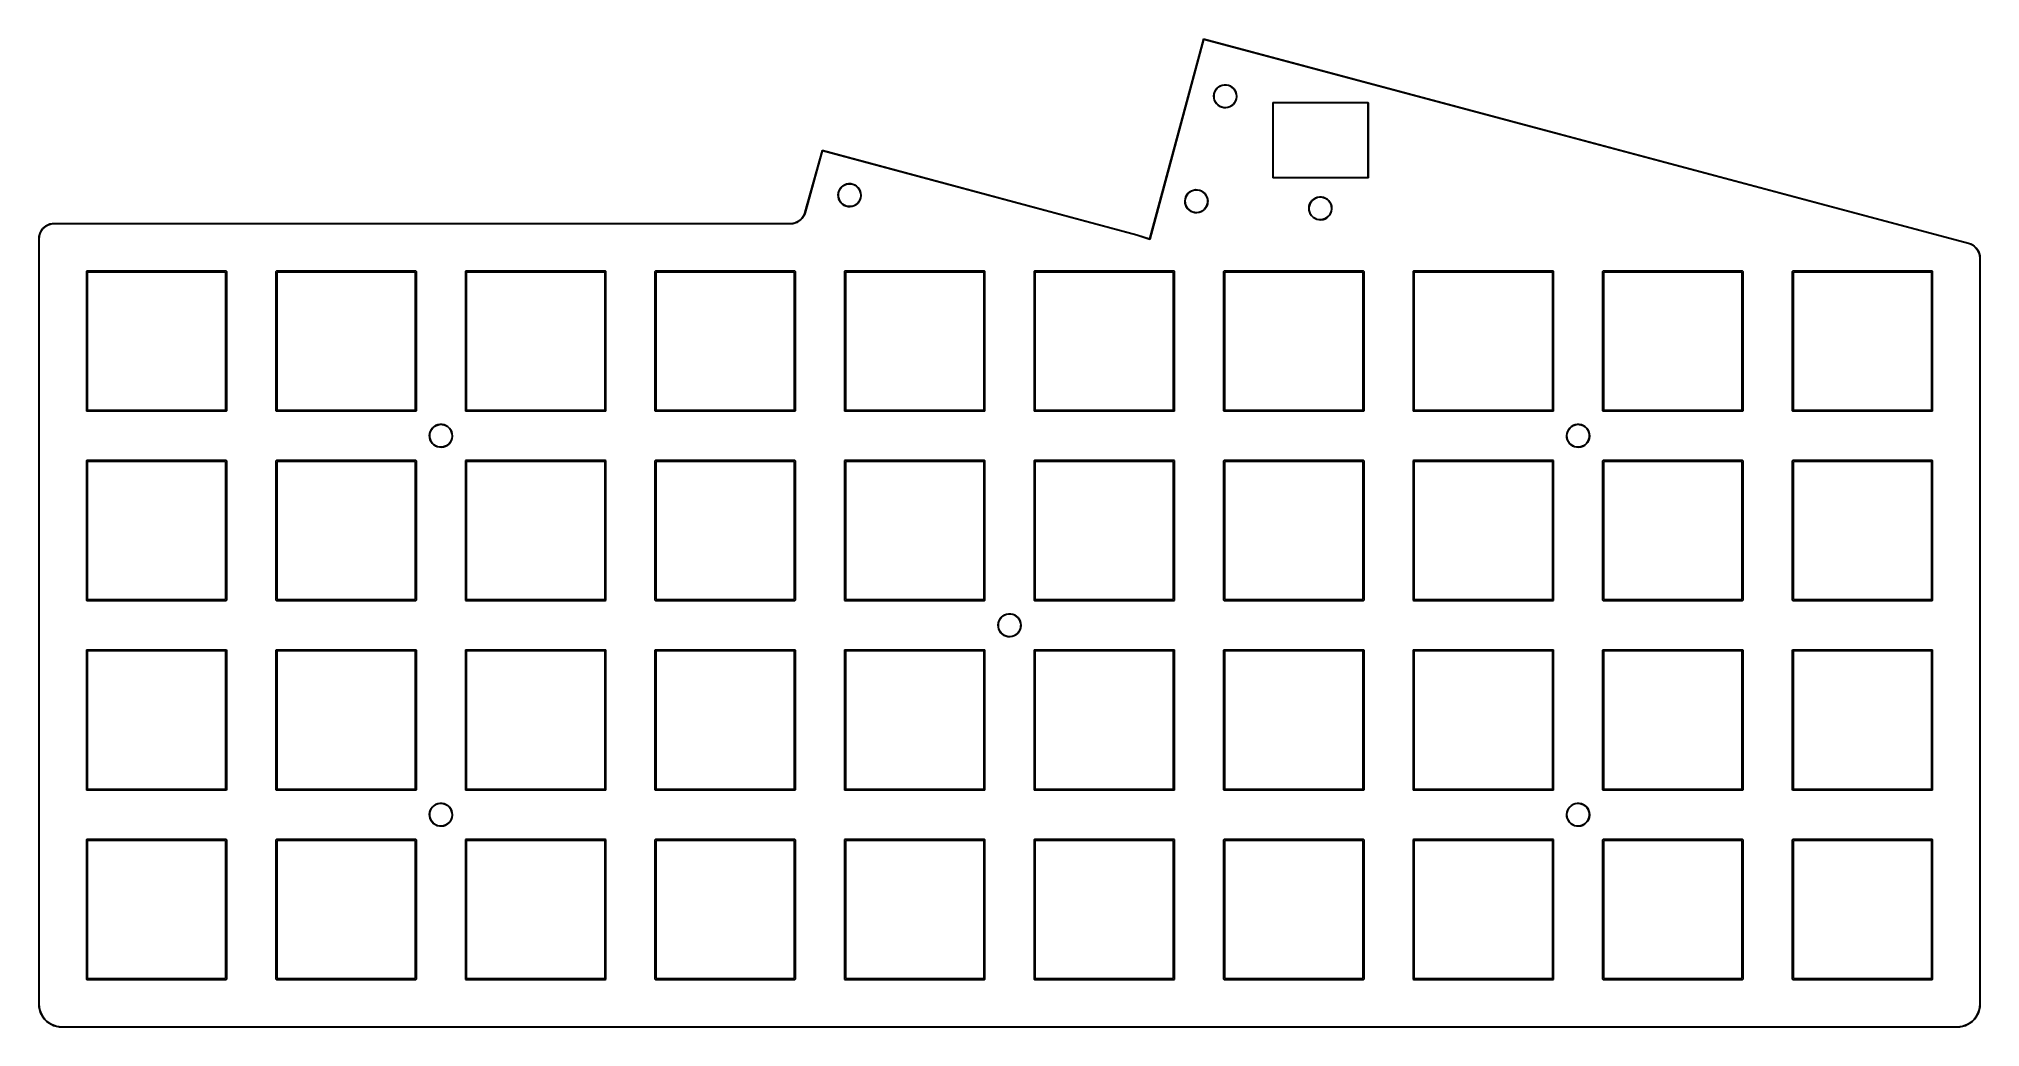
# Model space of a CAD drawing. Extents: x 50 to 245, y -143 to -44.
import ezdxf

# ---------------------------------------------------------------- set-up
doc = ezdxf.new("R2010")
doc.units = 0
doc.layers.add('BLACK', color=7, linetype='CONTINUOUS')

msp = doc.modelspace()

# ---------------------------------------------------------------- linework, layer by layer
at = {"layer": 'BLACK', "linetype": 'CONTINUOUS'}
for p, q in [((161.336, -63.8618), (166.74, -43.7704)), ((166.781, -43.8075), (161.378, -63.9002)), ((166.74, -43.7704), (166.745, -43.7631)), ((166.745, -43.7631), (166.751, -43.7553)), ((166.751, -43.7552), (166.761, -43.754)), ((166.751, -43.7553), (166.751, -43.7552)), ((166.751, -43.7553), (166.751, -43.7553)), ((166.761, -43.754), (166.77, -43.7527)), ((166.77, -43.7527), (166.77, -43.7528)), ((166.77, -43.7528), (166.77, -43.7528)), ((166.77, -43.7528), (243.656, -64.2873)), ((243.643, -64.3356), (166.781, -43.8075)), ((167.956, -48.8939), (168.088, -48.726)), ((168.121, -48.7571), (167.994, -48.9185)), ((168.088, -48.726), (168.249, -48.5851)), ((168.275, -48.6216), (168.121, -48.7571)), ((168.249, -48.5851), (168.433, -48.4758)), ((168.452, -48.5166), (168.275, -48.6216)), ((168.433, -48.4758), (168.633, -48.4018)), ((168.645, -48.4455), (168.452, -48.5166)), ((168.633, -48.4018), (168.844, -48.3656)), ((168.847, -48.4107), (168.645, -48.4455)), ((168.844, -48.3656), (169.057, -48.3684)), ((169.053, -48.4134), (168.847, -48.4107)), ((169.254, -48.4534), (169.053, -48.4134)), ((169.057, -48.3684), (169.267, -48.4101)), ((169.445, -48.5296), (169.254, -48.4534)), ((169.267, -48.4101), (169.466, -48.4893)), ((169.619, -48.6392), (169.445, -48.5296)), ((169.466, -48.4893), (169.646, -48.6034)), ((169.77, -48.7787), (169.619, -48.6392)), ((169.646, -48.6034), (169.803, -48.7485)), ((169.893, -48.9433), (169.77, -48.7787)), ((169.803, -48.7485), (169.931, -48.9197)), ((167.768, -49.4994), (167.793, -49.2872)), ((167.768, -49.5006), (167.768, -49.4994)), ((167.782, -49.7127), (167.768, -49.5006)), ((167.834, -49.9199), (167.782, -49.7127)), ((167.793, -49.2872), (167.856, -49.083)), ((167.837, -49.2966), (167.813, -49.5006)), ((167.813, -49.5006), (167.826, -49.7056)), ((167.826, -49.7056), (167.877, -49.9048)), ((167.924, -50.114), (167.834, -49.9199)), ((167.898, -49.1003), (167.837, -49.2966)), ((167.856, -49.083), (167.956, -48.8939)), ((167.877, -49.9048), (167.963, -50.0914)), ((167.994, -48.9185), (167.898, -49.1003)), ((168.047, -50.2886), (167.924, -50.114)), ((167.963, -50.0914), (168.082, -50.2592)), ((168.2, -50.4377), (168.047, -50.2886)), ((168.082, -50.2592), (168.229, -50.4026)), ((168.378, -50.5565), (168.2, -50.4377)), ((168.229, -50.4026), (168.4, -50.5167)), ((168.574, -50.6408), (168.378, -50.5565)), ((168.4, -50.5167), (168.588, -50.5978)), ((168.783, -50.688), (168.574, -50.6408)), ((168.588, -50.5978), (168.789, -50.6432)), ((168.997, -50.6964), (168.783, -50.688)), ((168.789, -50.6432), (168.994, -50.6513)), ((168.994, -50.6513), (169.198, -50.6218)), ((169.208, -50.6657), (168.997, -50.6964)), ((169.198, -50.6218), (169.392, -50.5557)), ((169.41, -50.597), (169.208, -50.6657)), ((169.392, -50.5557), (169.571, -50.4553)), ((169.597, -50.4926), (169.41, -50.597)), ((169.571, -50.4553), (169.729, -50.3239)), ((169.761, -50.3559), (169.597, -50.4926)), ((169.729, -50.3239), (169.861, -50.166)), ((169.898, -50.1916), (169.761, -50.3559)), ((169.861, -50.166), (169.961, -49.9867)), ((169.984, -49.1276), (169.893, -48.9433)), ((170.002, -50.0051), (169.898, -50.1916)), ((169.931, -48.9197), (170.026, -49.1114)), ((169.961, -49.9867), (170.027, -49.7921)), ((170.039, -49.3254), (169.984, -49.1276)), ((170.071, -49.8027), (170.002, -50.0051)), ((170.026, -49.1114), (170.084, -49.3171)), ((170.027, -49.7921), (170.057, -49.5888)), ((170.058, -49.53), (170.039, -49.3254)), ((170.057, -49.5888), (170.058, -49.53)), ((170.102, -49.5911), (170.071, -49.8027)), ((170.084, -49.3171), (170.103, -49.53)), ((170.103, -49.53), (170.102, -49.5911)), ((173.711, -50.1777), (173.718, -50.16)), ((173.711, -57.7215), (173.711, -50.1777)), ((173.718, -50.16), (173.736, -50.1527)), ((173.736, -50.1527), (183.299, -50.1527)), ((173.761, -50.2027), (173.761, -57.6965)), ((183.274, -50.2027), (173.761, -50.2027)), ((183.274, -57.6965), (183.274, -50.2027)), ((183.299, -50.1527), (183.317, -50.16)), ((183.317, -50.16), (183.324, -50.1777)), ((183.324, -50.1777), (183.324, -57.7215)), ((126.695, -61.1954), (128.411, -54.9717)), ((128.453, -55.0089), (126.743, -61.2087)), ((128.411, -54.9717), (128.417, -54.9642)), ((128.417, -54.9642), (128.423, -54.9566)), ((128.423, -54.9566), (128.432, -54.9554)), ((128.423, -54.9566), (128.423, -54.9566)), ((128.423, -54.9566), (128.423, -54.9566)), ((128.432, -54.9554), (128.442, -54.9542)), ((128.442, -54.9542), (160.065, -63.4505)), ((160.051, -63.4986), (128.453, -55.0089)), ((130.331, -58.6701), (130.492, -58.5292)), ((130.492, -58.5292), (130.675, -58.4199)), ((130.695, -58.4607), (130.518, -58.5657)), ((130.675, -58.4199), (130.876, -58.3459)), ((130.888, -58.3896), (130.695, -58.4607)), ((130.876, -58.3459), (131.087, -58.3097)), ((131.09, -58.3548), (130.888, -58.3896)), ((131.087, -58.3097), (131.3, -58.3125)), ((131.296, -58.3575), (131.09, -58.3548)), ((131.497, -58.3975), (131.296, -58.3575)), ((131.3, -58.3125), (131.51, -58.3542)), ((131.688, -58.4737), (131.497, -58.3975)), ((131.51, -58.3542), (131.709, -58.4334)), ((131.862, -58.5833), (131.688, -58.4737)), ((131.709, -58.4334), (131.889, -58.5475)), ((173.718, -57.7392), (173.711, -57.7215)), ((173.736, -57.7465), (173.718, -57.7392)), ((183.299, -57.7465), (173.736, -57.7465)), ((173.761, -57.6965), (183.274, -57.6965)), ((183.317, -57.7392), (183.299, -57.7465)), ((183.324, -57.7215), (183.317, -57.7392)), ((130.011, -59.4435), (130.036, -59.2313)), ((130.011, -59.4447), (130.011, -59.4435)), ((130.025, -59.6568), (130.011, -59.4447)), ((130.077, -59.864), (130.025, -59.6568)), ((130.036, -59.2313), (130.099, -59.0271)), ((130.08, -59.2407), (130.056, -59.4447)), ((130.056, -59.4447), (130.069, -59.6497)), ((130.069, -59.6497), (130.12, -59.8489)), ((130.167, -60.0581), (130.077, -59.864)), ((130.141, -59.0444), (130.08, -59.2407)), ((130.099, -59.0271), (130.199, -58.838)), ((130.12, -59.8489), (130.206, -60.0355)), ((130.237, -58.8626), (130.141, -59.0444)), ((130.29, -60.2327), (130.167, -60.0581)), ((130.199, -58.838), (130.331, -58.6701)), ((130.206, -60.0355), (130.325, -60.2033)), ((130.364, -58.7012), (130.237, -58.8626)), ((130.443, -60.3818), (130.29, -60.2327)), ((130.325, -60.2033), (130.472, -60.3467)), ((130.518, -58.5657), (130.364, -58.7012)), ((130.621, -60.5006), (130.443, -60.3818)), ((130.472, -60.3467), (130.643, -60.4608)), ((130.643, -60.4608), (130.831, -60.5419)), ((131.635, -60.4998), (131.814, -60.3994)), ((131.84, -60.4367), (131.653, -60.5411)), ((131.814, -60.3994), (131.972, -60.268)), ((132.004, -60.3), (131.84, -60.4367)), ((132.013, -58.7228), (131.862, -58.5833)), ((131.889, -58.5475), (132.046, -58.6926)), ((131.972, -60.268), (132.104, -60.1101)), ((132.141, -60.1357), (132.004, -60.3)), ((132.136, -58.8874), (132.013, -58.7228)), ((132.046, -58.6926), (132.174, -58.8638)), ((132.104, -60.1101), (132.204, -59.9308)), ((132.227, -59.0717), (132.136, -58.8874)), ((132.245, -59.9492), (132.141, -60.1357)), ((132.174, -58.8638), (132.269, -59.0555)), ((132.204, -59.9308), (132.27, -59.7362)), ((132.282, -59.2695), (132.227, -59.0717)), ((132.314, -59.7468), (132.245, -59.9492)), ((132.269, -59.0555), (132.327, -59.2612)), ((132.27, -59.7362), (132.3, -59.5329)), ((132.301, -59.4741), (132.282, -59.2695)), ((132.3, -59.5329), (132.301, -59.4741)), ((132.345, -59.5352), (132.314, -59.7468)), ((132.327, -59.2612), (132.346, -59.4741)), ((132.346, -59.4741), (132.345, -59.5352)), ((164.872, -60.0531), (164.897, -59.8409)), ((164.872, -60.0543), (164.872, -60.0531)), ((164.886, -60.2664), (164.872, -60.0543)), ((164.939, -60.4736), (164.886, -60.2664)), ((164.897, -59.8409), (164.961, -59.6367)), ((164.942, -59.8503), (164.917, -60.0543)), ((164.917, -60.0543), (164.931, -60.2593)), ((164.931, -60.2593), (164.981, -60.4585)), ((165.028, -60.6677), (164.939, -60.4736)), ((165.002, -59.654), (164.942, -59.8503)), ((164.961, -59.6367), (165.06, -59.4476)), ((164.981, -60.4585), (165.067, -60.6451)), ((165.098, -59.4722), (165.002, -59.654)), ((165.06, -59.4476), (165.193, -59.2797)), ((165.225, -59.3108), (165.098, -59.4722)), ((165.193, -59.2797), (165.353, -59.1388)), ((165.38, -59.1753), (165.225, -59.3108)), ((165.353, -59.1388), (165.537, -59.0295)), ((165.556, -59.0703), (165.38, -59.1753)), ((165.537, -59.0295), (165.737, -58.9555)), ((165.749, -58.9992), (165.556, -59.0703)), ((165.737, -58.9555), (165.948, -58.9193)), ((165.952, -58.9644), (165.749, -58.9992)), ((165.948, -58.9193), (166.162, -58.9221)), ((166.157, -58.9671), (165.952, -58.9644)), ((166.359, -59.0071), (166.157, -58.9671)), ((166.162, -58.9221), (166.372, -58.9638)), ((166.55, -59.0833), (166.359, -59.0071)), ((166.372, -58.9638), (166.57, -59.043)), ((166.723, -59.1929), (166.55, -59.0833)), ((166.57, -59.043), (166.751, -59.1571)), ((166.874, -59.3324), (166.723, -59.1929)), ((166.751, -59.1571), (166.908, -59.3022)), ((166.997, -59.497), (166.874, -59.3324)), ((166.908, -59.3022), (167.036, -59.4734)), ((167.088, -59.6813), (166.997, -59.497)), ((167.036, -59.4734), (167.13, -59.6651)), ((167.066, -60.5404), (167.132, -60.3458)), ((167.144, -59.8791), (167.088, -59.6813)), ((167.176, -60.3564), (167.107, -60.5588)), ((167.13, -59.6651), (167.188, -59.8708)), ((167.132, -60.3458), (167.161, -60.1425)), ((167.163, -60.0837), (167.144, -59.8791)), ((167.161, -60.1425), (167.163, -60.0837)), ((167.206, -60.1448), (167.176, -60.3564)), ((167.188, -59.8708), (167.208, -60.0837)), ((167.208, -60.0837), (167.206, -60.1448)), ((177.356, -60.5648), (177.419, -60.3606)), ((177.461, -60.3779), (177.4, -60.5742)), ((177.419, -60.3606), (177.519, -60.1715)), ((177.557, -60.1961), (177.461, -60.3779)), ((177.519, -60.1715), (177.651, -60.0036)), ((177.684, -60.0347), (177.557, -60.1961)), ((177.651, -60.0036), (177.812, -59.8627)), ((177.839, -59.8992), (177.684, -60.0347)), ((177.812, -59.8627), (177.996, -59.7534)), ((178.015, -59.7942), (177.839, -59.8992)), ((177.996, -59.7534), (178.196, -59.6794)), ((178.208, -59.7231), (178.015, -59.7942)), ((178.196, -59.6794), (178.407, -59.6432)), ((178.41, -59.6883), (178.208, -59.7231)), ((178.407, -59.6432), (178.621, -59.646)), ((178.616, -59.691), (178.41, -59.6883)), ((178.817, -59.731), (178.616, -59.691)), ((178.621, -59.646), (178.83, -59.6877)), ((179.008, -59.8072), (178.817, -59.731)), ((178.83, -59.6877), (179.029, -59.7669)), ((179.182, -59.9168), (179.008, -59.8072)), ((179.029, -59.7669), (179.21, -59.881)), ((179.333, -60.0563), (179.182, -59.9168)), ((179.21, -59.881), (179.366, -60.0261)), ((179.456, -60.2209), (179.333, -60.0563)), ((179.366, -60.0261), (179.494, -60.1973)), ((179.547, -60.4052), (179.456, -60.2209)), ((179.494, -60.1973), (179.589, -60.389)), ((179.602, -60.603), (179.547, -60.4052)), ((179.589, -60.389), (179.647, -60.5947)), ((50.601, -62.4466), (50.8081, -62.3693)), ((50.8211, -62.4136), (50.6202, -62.4886)), ((50.8081, -62.3693), (51.0241, -62.3224)), ((51.0306, -62.3681), (50.8211, -62.4136)), ((51.0241, -62.3224), (51.2445, -62.3066)), ((51.2366, -62.3533), (51.0306, -62.3681)), ((51.2445, -62.3566), (51.2366, -62.3533)), ((51.2445, -62.3066), (125.235, -62.3066)), ((125.235, -62.3566), (51.2445, -62.3566)), ((125.235, -62.3066), (125.241, -62.3091)), ((125.241, -62.3541), (125.235, -62.3566)), ((125.241, -62.3091), (125.247, -62.3066)), ((125.247, -62.3566), (125.241, -62.3541)), ((125.247, -62.3066), (125.255, -62.31)), ((125.471, -62.3403), (125.247, -62.3566)), ((125.247, -62.3566), (125.247, -62.3566)), ((125.255, -62.31), (125.465, -62.2948)), ((125.465, -62.2948), (125.678, -62.2475)), ((125.691, -62.2916), (125.471, -62.3403)), ((125.678, -62.2475), (125.882, -62.1698)), ((125.901, -62.2115), (125.691, -62.2916)), ((125.882, -62.1698), (126.073, -62.0634)), ((126.098, -62.1018), (125.901, -62.2115)), ((126.073, -62.0634), (126.246, -61.9304)), ((126.277, -61.9648), (126.098, -62.1018)), ((126.246, -61.9304), (126.398, -61.7737)), ((126.433, -61.8033), (126.277, -61.9648)), ((126.398, -61.7737), (126.526, -61.5967)), ((126.565, -61.6208), (126.433, -61.8033)), ((126.526, -61.5967), (126.627, -61.4029)), ((126.669, -61.4211), (126.565, -61.6208)), ((126.627, -61.4029), (126.696, -61.2044)), ((126.743, -61.2087), (126.669, -61.4211)), ((126.695, -61.1955), (126.695, -61.1954)), ((126.695, -61.1956), (126.695, -61.1955)), ((126.696, -61.2044), (126.695, -61.1956)), ((126.743, -61.2087), (126.743, -61.2087)), ((130.817, -60.5849), (130.621, -60.5006)), ((131.026, -60.6321), (130.817, -60.5849)), ((130.831, -60.5419), (131.032, -60.5873)), ((131.239, -60.6405), (131.026, -60.6321)), ((131.032, -60.5873), (131.237, -60.5954)), ((131.237, -60.5954), (131.44, -60.5659)), ((131.451, -60.6098), (131.239, -60.6405)), ((131.44, -60.5659), (131.635, -60.4998)), ((131.653, -60.5411), (131.451, -60.6098)), ((165.152, -60.8423), (165.028, -60.6677)), ((165.067, -60.6451), (165.186, -60.8129)), ((165.305, -60.9914), (165.152, -60.8423)), ((165.186, -60.8129), (165.333, -60.9563)), ((165.482, -61.1102), (165.305, -60.9914)), ((165.333, -60.9563), (165.504, -61.0704)), ((165.679, -61.1945), (165.482, -61.1102)), ((165.504, -61.0704), (165.693, -61.1515)), ((165.887, -61.2417), (165.679, -61.1945)), ((165.693, -61.1515), (165.893, -61.1969)), ((166.101, -61.2501), (165.887, -61.2417)), ((165.893, -61.1969), (166.099, -61.205)), ((166.099, -61.205), (166.302, -61.1755)), ((166.312, -61.2194), (166.101, -61.2501)), ((166.302, -61.1755), (166.496, -61.1094)), ((166.515, -61.1507), (166.312, -61.2194)), ((166.496, -61.1094), (166.676, -61.009)), ((166.701, -61.0463), (166.515, -61.1507)), ((166.676, -61.009), (166.834, -60.8776)), ((166.866, -60.9096), (166.701, -61.0463)), ((166.834, -60.8776), (166.965, -60.7197)), ((167.002, -60.7453), (166.866, -60.9096)), ((166.965, -60.7197), (167.066, -60.5404)), ((167.107, -60.5588), (167.002, -60.7453)), ((177.331, -60.777), (177.356, -60.5648)), ((177.331, -60.7782), (177.331, -60.777)), ((177.345, -60.9903), (177.331, -60.7782)), ((177.397, -61.1975), (177.345, -60.9903)), ((177.4, -60.5742), (177.376, -60.7782)), ((177.376, -60.7782), (177.39, -60.9832)), ((177.39, -60.9832), (177.44, -61.1824)), ((177.487, -61.3916), (177.397, -61.1975)), ((177.44, -61.1824), (177.526, -61.369)), ((177.61, -61.5662), (177.487, -61.3916)), ((177.526, -61.369), (177.645, -61.5368)), ((177.763, -61.7153), (177.61, -61.5662)), ((177.645, -61.5368), (177.792, -61.6802)), ((177.941, -61.8341), (177.763, -61.7153)), ((177.792, -61.6802), (177.963, -61.7943)), ((178.138, -61.9184), (177.941, -61.8341)), ((177.963, -61.7943), (178.152, -61.8754)), ((178.346, -61.9656), (178.138, -61.9184)), ((178.152, -61.8754), (178.352, -61.9208)), ((178.56, -61.974), (178.346, -61.9656)), ((178.352, -61.9208), (178.557, -61.9289)), ((178.557, -61.9289), (178.761, -61.8994)), ((178.771, -61.9433), (178.56, -61.974)), ((178.761, -61.8994), (178.955, -61.8333)), ((178.974, -61.8746), (178.771, -61.9433)), ((178.955, -61.8333), (179.134, -61.7329)), ((179.16, -61.7702), (178.974, -61.8746)), ((179.134, -61.7329), (179.292, -61.6015)), ((179.324, -61.6335), (179.16, -61.7702)), ((179.292, -61.6015), (179.424, -61.4436)), ((179.461, -61.4692), (179.324, -61.6335)), ((179.424, -61.4436), (179.524, -61.2643)), ((179.566, -61.2827), (179.461, -61.4692)), ((179.524, -61.2643), (179.59, -61.0697)), ((179.634, -61.0803), (179.566, -61.2827)), ((179.59, -61.0697), (179.62, -60.8664)), ((179.621, -60.8076), (179.602, -60.603)), ((179.62, -60.8664), (179.621, -60.8076)), ((179.665, -60.8687), (179.634, -61.0803)), ((179.647, -60.5947), (179.666, -60.8076)), ((179.666, -60.8076), (179.665, -60.8687)), ((49.6955, -63.8556), (49.7113, -63.6352)), ((49.6955, -140.818), (49.6955, -63.8556)), ((49.7113, -63.6352), (49.7582, -63.4192)), ((49.757, -63.6417), (49.7422, -63.8477)), ((49.7422, -63.8477), (49.7455, -63.8556)), ((49.7455, -63.8556), (49.7455, -140.818)), ((49.8025, -63.4322), (49.757, -63.6417)), ((49.7582, -63.4192), (49.8355, -63.2121)), ((49.8775, -63.2313), (49.8025, -63.4322)), ((49.8355, -63.2121), (49.9414, -63.0181)), ((49.9802, -63.0431), (49.8775, -63.2313)), ((49.9414, -63.0181), (50.0738, -62.8412)), ((50.1087, -62.8715), (49.9802, -63.0431)), ((50.0738, -62.8412), (50.2301, -62.6849)), ((50.2604, -62.7198), (50.1087, -62.8715)), ((50.2301, -62.6849), (50.407, -62.5525)), ((50.432, -62.5913), (50.2604, -62.7198)), ((50.407, -62.5525), (50.601, -62.4466)), ((50.6202, -62.4886), (50.432, -62.5913)), ((161.346, -63.9175), (160.051, -63.4986)), ((160.065, -63.4505), (160.065, -63.4509)), ((160.065, -63.4509), (160.066, -63.4508)), ((160.066, -63.4508), (161.336, -63.8618)), ((161.347, -63.9178), (161.346, -63.9174)), ((161.346, -63.9174), (161.346, -63.9175)), ((161.356, -63.9167), (161.347, -63.9178)), ((161.365, -63.916), (161.356, -63.9167)), ((161.366, -63.9154), (161.365, -63.9154)), ((161.365, -63.9154), (161.365, -63.916)), ((161.371, -63.9082), (161.366, -63.9154)), ((161.377, -63.9014), (161.371, -63.9082)), ((161.378, -63.9002), (161.377, -63.9007)), ((161.377, -63.9007), (161.377, -63.9014)), ((243.644, -64.3356), (243.643, -64.3356)), ((243.652, -64.3344), (243.644, -64.3356)), ((243.644, -64.3356), (243.644, -64.3356)), ((243.854, -64.4027), (243.652, -64.3344)), ((243.656, -64.2873), (243.872, -64.3604)), ((243.656, -64.2873), (243.656, -64.2873)), ((243.872, -64.3604), (244.075, -64.4644)), ((244.051, -64.5036), (243.854, -64.4027)), ((244.231, -64.6324), (244.051, -64.5036)), ((244.075, -64.4644), (244.26, -64.597)), ((244.39, -64.7861), (244.231, -64.6324)), ((244.26, -64.597), (244.424, -64.7554)), ((244.525, -64.9615), (244.39, -64.7861)), ((244.424, -64.7554), (244.563, -64.9362)), ((244.632, -65.1547), (244.525, -64.9615)), ((244.563, -64.9362), (244.674, -65.1354)), ((244.71, -65.3617), (244.632, -65.1547)), ((244.674, -65.1354), (244.754, -65.3487)), ((244.757, -65.5778), (244.71, -65.3617)), ((244.754, -65.3487), (244.802, -65.5714)), ((244.771, -65.7903), (244.757, -65.5778)), ((244.767, -65.7985), (244.771, -65.7903)), ((244.768, -65.7986), (244.767, -65.7985)), ((244.767, -65.7987), (244.768, -65.7986)), ((244.767, -140.818), (244.767, -65.7987)), ((244.802, -65.5714), (244.817, -65.7986)), ((244.817, -65.7986), (244.817, -65.7987)), ((244.817, -65.7987), (244.817, -140.818)), ((54.4715, -67.1426), (54.4891, -67.1002)), ((54.4715, -81.1426), (54.4715, -67.1426)), ((54.4891, -67.1002), (54.5315, -67.0826)), ((54.5315, -67.0826), (68.5315, -67.0826)), ((54.5915, -67.2026), (54.5915, -81.0826)), ((68.4715, -67.2026), (54.5915, -67.2026)), ((68.4715, -81.0826), (68.4715, -67.2026)), ((68.5315, -67.0826), (68.5739, -67.1002)), ((68.5739, -67.1002), (68.5915, -67.1426)), ((68.5915, -67.1426), (68.5915, -81.1426)), ((73.5215, -67.1426), (73.5391, -67.1002)), ((73.5215, -81.1426), (73.5215, -67.1426)), ((73.5391, -67.1002), (73.5815, -67.0826)), ((73.5815, -67.0826), (87.5815, -67.0826)), ((73.6415, -67.2026), (73.6415, -81.0826)), ((87.5215, -67.2026), (73.6415, -67.2026)), ((87.5215, -81.0826), (87.5215, -67.2026)), ((87.5815, -67.0826), (87.6239, -67.1002)), ((87.6239, -67.1002), (87.6415, -67.1426)), ((87.6415, -67.1426), (87.6415, -81.1426)), ((92.5715, -67.1426), (92.5891, -67.1002)), ((92.5715, -81.1426), (92.5715, -67.1426)), ((92.5891, -67.1002), (92.6315, -67.0826)), ((92.6315, -67.0826), (106.631, -67.0826)), ((92.6915, -67.2026), (92.6915, -81.0826)), ((106.572, -67.2026), (92.6915, -67.2026)), ((106.572, -81.0826), (106.572, -67.2026)), ((106.631, -67.0826), (106.674, -67.1002)), ((106.674, -67.1002), (106.691, -67.1426)), ((106.691, -67.1426), (106.691, -81.1426)), ((111.621, -67.1426), (111.639, -67.1002)), ((111.621, -81.1426), (111.621, -67.1426)), ((111.639, -67.1002), (111.681, -67.0826)), ((111.681, -67.0826), (125.681, -67.0826)), ((111.742, -67.2026), (111.742, -81.0826)), ((125.621, -67.2026), (111.742, -67.2026)), ((125.621, -81.0826), (125.621, -67.2026)), ((125.681, -67.0826), (125.724, -67.1002)), ((125.724, -67.1002), (125.741, -67.1426)), ((125.741, -67.1426), (125.741, -81.1426)), ((130.671, -67.1426), (130.689, -67.1002)), ((130.671, -81.1426), (130.671, -67.1426)), ((130.689, -67.1002), (130.731, -67.0826)), ((130.731, -67.0826), (144.731, -67.0826)), ((130.791, -67.2026), (130.791, -81.0826)), ((144.671, -67.2026), (130.791, -67.2026)), ((144.671, -81.0826), (144.671, -67.2026)), ((144.731, -67.0826), (144.774, -67.1002)), ((144.774, -67.1002), (144.791, -67.1426)), ((144.791, -67.1426), (144.791, -81.1426)), ((149.721, -67.1426), (149.739, -67.1002)), ((149.721, -81.1426), (149.721, -67.1426)), ((149.739, -67.1002), (149.781, -67.0826)), ((149.781, -67.0826), (163.781, -67.0826)), ((149.841, -67.2026), (149.841, -81.0826)), ((163.721, -67.2026), (149.841, -67.2026)), ((163.721, -81.0826), (163.721, -67.2026)), ((163.781, -67.0826), (163.824, -67.1002)), ((163.824, -67.1002), (163.841, -67.1426)), ((163.841, -67.1426), (163.841, -81.1426)), ((168.772, -67.1426), (168.789, -67.1002)), ((168.772, -81.1426), (168.772, -67.1426)), ((168.789, -67.1002), (168.832, -67.0826)), ((168.832, -67.0826), (182.832, -67.0826)), ((168.891, -67.2026), (168.891, -81.0826)), ((182.772, -67.2026), (168.891, -67.2026)), ((182.772, -81.0826), (182.772, -67.2026)), ((182.832, -67.0826), (182.874, -67.1002)), ((182.874, -67.1002), (182.891, -67.1426)), ((182.891, -67.1426), (182.891, -81.1426)), ((187.821, -67.1426), (187.839, -67.1002)), ((187.821, -81.1426), (187.821, -67.1426)), ((187.839, -67.1002), (187.881, -67.0826)), ((187.881, -67.0826), (201.881, -67.0826)), ((187.941, -67.2026), (187.941, -81.0826)), ((201.821, -67.2026), (187.941, -67.2026)), ((201.821, -81.0826), (201.821, -67.2026)), ((201.881, -67.0826), (201.924, -67.1002)), ((201.924, -67.1002), (201.941, -67.1426)), ((201.941, -67.1426), (201.941, -81.1426)), ((206.871, -67.1426), (206.889, -67.1002)), ((206.871, -81.1426), (206.871, -67.1426)), ((206.889, -67.1002), (206.931, -67.0826)), ((206.931, -67.0826), (220.931, -67.0826)), ((206.992, -67.2026), (206.992, -81.0826)), ((220.871, -67.2026), (206.992, -67.2026)), ((220.871, -81.0826), (220.871, -67.2026)), ((220.931, -67.0826), (220.974, -67.1002)), ((220.974, -67.1002), (220.992, -67.1426)), ((220.992, -67.1426), (220.992, -81.1426)), ((225.921, -67.1426), (225.939, -67.1002)), ((225.921, -81.1426), (225.921, -67.1426)), ((225.939, -67.1002), (225.981, -67.0826)), ((225.981, -67.0826), (239.981, -67.0826)), ((226.041, -67.2026), (226.041, -81.0826)), ((239.921, -67.2026), (226.041, -67.2026)), ((239.921, -81.0826), (239.921, -67.2026)), ((239.981, -67.0826), (240.024, -67.1002)), ((240.024, -67.1002), (240.041, -67.1426)), ((240.041, -67.1426), (240.041, -81.1426)), ((54.4891, -81.185), (54.4715, -81.1426)), ((54.5315, -81.2026), (54.4891, -81.185)), ((68.5315, -81.2026), (54.5315, -81.2026)), ((54.5915, -81.0826), (68.4715, -81.0826)), ((68.5739, -81.185), (68.5315, -81.2026)), ((68.5915, -81.1426), (68.5739, -81.185)), ((73.5391, -81.185), (73.5215, -81.1426)), ((73.5815, -81.2026), (73.5391, -81.185)), ((87.5815, -81.2026), (73.5815, -81.2026)), ((73.6415, -81.0826), (87.5215, -81.0826)), ((87.6239, -81.185), (87.5815, -81.2026)), ((87.6415, -81.1426), (87.6239, -81.185)), ((92.5891, -81.185), (92.5715, -81.1426)), ((92.6315, -81.2026), (92.5891, -81.185)), ((106.631, -81.2026), (92.6315, -81.2026)), ((92.6915, -81.0826), (106.572, -81.0826)), ((106.674, -81.185), (106.631, -81.2026)), ((106.691, -81.1426), (106.674, -81.185)), ((111.639, -81.185), (111.621, -81.1426)), ((111.681, -81.2026), (111.639, -81.185)), ((125.681, -81.2026), (111.681, -81.2026)), ((111.742, -81.0826), (125.621, -81.0826)), ((125.724, -81.185), (125.681, -81.2026)), ((125.741, -81.1426), (125.724, -81.185)), ((130.689, -81.185), (130.671, -81.1426)), ((130.731, -81.2026), (130.689, -81.185)), ((144.731, -81.2026), (130.731, -81.2026)), ((130.791, -81.0826), (144.671, -81.0826)), ((144.774, -81.185), (144.731, -81.2026)), ((144.791, -81.1426), (144.774, -81.185)), ((149.739, -81.185), (149.721, -81.1426)), ((149.781, -81.2026), (149.739, -81.185)), ((163.781, -81.2026), (149.781, -81.2026)), ((149.841, -81.0826), (163.721, -81.0826)), ((163.824, -81.185), (163.781, -81.2026)), ((163.841, -81.1426), (163.824, -81.185)), ((168.789, -81.185), (168.772, -81.1426)), ((168.832, -81.2026), (168.789, -81.185)), ((182.832, -81.2026), (168.832, -81.2026)), ((168.891, -81.0826), (182.772, -81.0826)), ((182.874, -81.185), (182.832, -81.2026)), ((182.891, -81.1426), (182.874, -81.185)), ((187.839, -81.185), (187.821, -81.1426)), ((187.881, -81.2026), (187.839, -81.185)), ((201.881, -81.2026), (187.881, -81.2026)), ((187.941, -81.0826), (201.821, -81.0826)), ((201.924, -81.185), (201.881, -81.2026)), ((201.941, -81.1426), (201.924, -81.185)), ((206.889, -81.185), (206.871, -81.1426)), ((206.931, -81.2026), (206.889, -81.185)), ((220.931, -81.2026), (206.931, -81.2026)), ((206.992, -81.0826), (220.871, -81.0826)), ((220.974, -81.185), (220.931, -81.2026)), ((220.992, -81.1426), (220.974, -81.185)), ((225.939, -81.185), (225.921, -81.1426)), ((225.981, -81.2026), (225.939, -81.185)), ((239.981, -81.2026), (225.981, -81.2026)), ((226.041, -81.0826), (239.921, -81.0826)), ((240.024, -81.185), (239.981, -81.2026)), ((240.041, -81.1426), (240.024, -81.185)), ((88.9389, -83.637), (88.964, -83.4248)), ((88.939, -83.6382), (88.9389, -83.637)), ((88.9529, -83.8503), (88.939, -83.6382)), ((89.0055, -84.0575), (88.9529, -83.8503)), ((88.964, -83.4248), (89.0274, -83.2206)), ((89.0082, -83.4342), (88.9841, -83.6382)), ((88.9841, -83.6382), (88.9975, -83.8432)), ((88.9975, -83.8432), (89.0481, -84.0424)), ((89.0692, -83.2379), (89.0082, -83.4342)), ((89.0274, -83.2206), (89.1269, -83.0315)), ((89.1648, -83.0561), (89.0692, -83.2379)), ((89.1269, -83.0315), (89.2593, -82.8636)), ((89.2921, -82.8947), (89.1648, -83.0561)), ((89.2593, -82.8636), (89.42, -82.7227)), ((89.4465, -82.7592), (89.2921, -82.8947)), ((89.42, -82.7227), (89.6037, -82.6134)), ((89.6231, -82.6542), (89.4465, -82.7592)), ((89.6037, -82.6134), (89.8042, -82.5394)), ((89.8159, -82.5831), (89.6231, -82.6542)), ((89.8042, -82.5394), (90.0149, -82.5032)), ((90.0184, -82.5483), (89.8159, -82.5831)), ((90.0149, -82.5032), (90.2286, -82.506)), ((90.2239, -82.551), (90.0184, -82.5483)), ((90.4254, -82.591), (90.2239, -82.551)), ((90.2286, -82.506), (90.4382, -82.5477)), ((90.6162, -82.6672), (90.4254, -82.591)), ((90.4382, -82.5477), (90.6368, -82.6269)), ((90.79, -82.7768), (90.6162, -82.6672)), ((90.6368, -82.6269), (90.8175, -82.741)), ((90.9409, -82.9163), (90.79, -82.7768)), ((90.8175, -82.741), (90.9745, -82.8861)), ((91.0638, -83.0809), (90.9409, -82.9163)), ((90.9745, -82.8861), (91.1024, -83.0573)), ((91.1547, -83.2652), (91.0638, -83.0809)), ((91.1024, -83.0573), (91.1969, -83.249)), ((91.2105, -83.463), (91.1547, -83.2652)), ((91.1969, -83.249), (91.2549, -83.4547)), ((91.1983, -83.9297), (91.2278, -83.7264)), ((91.2293, -83.6676), (91.2105, -83.463)), ((91.2278, -83.7264), (91.2293, -83.6676)), ((91.2729, -83.7287), (91.2422, -83.9403)), ((91.2549, -83.4547), (91.2745, -83.6676)), ((91.2745, -83.6676), (91.2729, -83.7287)), ((203.239, -83.637), (203.264, -83.4248)), ((203.239, -83.6382), (203.239, -83.637)), ((203.253, -83.8503), (203.239, -83.6382)), ((203.305, -84.0575), (203.253, -83.8503)), ((203.264, -83.4248), (203.327, -83.2206)), ((203.308, -83.4342), (203.284, -83.6382)), ((203.284, -83.6382), (203.298, -83.8432)), ((203.298, -83.8432), (203.348, -84.0424)), ((203.369, -83.2379), (203.308, -83.4342)), ((203.327, -83.2206), (203.427, -83.0315)), ((203.465, -83.0561), (203.369, -83.2379)), ((203.427, -83.0315), (203.559, -82.8636)), ((203.592, -82.8947), (203.465, -83.0561)), ((203.559, -82.8636), (203.72, -82.7227)), ((203.747, -82.7592), (203.592, -82.8947)), ((203.72, -82.7227), (203.904, -82.6134)), ((203.923, -82.6542), (203.747, -82.7592)), ((203.904, -82.6134), (204.104, -82.5394)), ((204.116, -82.5831), (203.923, -82.6542)), ((204.104, -82.5394), (204.315, -82.5032)), ((204.318, -82.5483), (204.116, -82.5831)), ((204.315, -82.5032), (204.529, -82.506)), ((204.524, -82.551), (204.318, -82.5483)), ((204.725, -82.591), (204.524, -82.551)), ((204.529, -82.506), (204.738, -82.5477)), ((204.916, -82.6672), (204.725, -82.591)), ((204.738, -82.5477), (204.937, -82.6269)), ((205.09, -82.7768), (204.916, -82.6672)), ((204.937, -82.6269), (205.118, -82.741)), ((205.241, -82.9163), (205.09, -82.7768)), ((205.118, -82.741), (205.274, -82.8861)), ((205.364, -83.0809), (205.241, -82.9163)), ((205.274, -82.8861), (205.402, -83.0573)), ((205.455, -83.2652), (205.364, -83.0809)), ((205.402, -83.0573), (205.497, -83.249)), ((205.51, -83.463), (205.455, -83.2652)), ((205.497, -83.249), (205.555, -83.4547)), ((205.498, -83.9297), (205.528, -83.7264)), ((205.529, -83.6676), (205.51, -83.463)), ((205.528, -83.7264), (205.529, -83.6676)), ((205.573, -83.7287), (205.542, -83.9403)), ((205.555, -83.4547), (205.575, -83.6676)), ((205.575, -83.6676), (205.573, -83.7287)), ((89.095, -84.2516), (89.0055, -84.0575)), ((89.0481, -84.0424), (89.1341, -84.229)), ((89.2183, -84.4262), (89.095, -84.2516)), ((89.1341, -84.229), (89.2527, -84.3968)), ((89.3715, -84.5753), (89.2183, -84.4262)), ((89.2527, -84.3968), (89.3999, -84.5402)), ((89.5492, -84.6941), (89.3715, -84.5753)), ((89.3999, -84.5402), (89.5708, -84.6543)), ((89.7456, -84.7784), (89.5492, -84.6941)), ((89.5708, -84.6543), (89.7595, -84.7354)), ((89.954, -84.8256), (89.7456, -84.7784)), ((89.7595, -84.7354), (89.9599, -84.7808)), ((90.1676, -84.834), (89.954, -84.8256)), ((89.9599, -84.7808), (90.1653, -84.7889)), ((90.1653, -84.7889), (90.3686, -84.7594)), ((90.3792, -84.8033), (90.1676, -84.834)), ((90.3686, -84.7594), (90.5632, -84.6933)), ((90.5816, -84.7346), (90.3792, -84.8033)), ((90.5632, -84.6933), (90.7425, -84.5929)), ((90.7681, -84.6302), (90.5816, -84.7346)), ((90.7425, -84.5929), (90.9004, -84.4615)), ((90.9324, -84.4935), (90.7681, -84.6302)), ((90.9004, -84.4615), (91.0318, -84.3036)), ((91.0691, -84.3292), (90.9324, -84.4935)), ((91.0318, -84.3036), (91.1322, -84.1243)), ((91.1735, -84.1427), (91.0691, -84.3292)), ((91.1322, -84.1243), (91.1983, -83.9297)), ((91.2422, -83.9403), (91.1735, -84.1427)), ((203.395, -84.2516), (203.305, -84.0575)), ((203.348, -84.0424), (203.434, -84.229)), ((203.518, -84.4262), (203.395, -84.2516)), ((203.434, -84.229), (203.553, -84.3968)), ((203.671, -84.5753), (203.518, -84.4262)), ((203.553, -84.3968), (203.7, -84.5402)), ((203.849, -84.6941), (203.671, -84.5753)), ((203.7, -84.5402), (203.871, -84.6543)), ((204.046, -84.7784), (203.849, -84.6941)), ((203.871, -84.6543), (204.06, -84.7354)), ((204.254, -84.8256), (204.046, -84.7784)), ((204.06, -84.7354), (204.26, -84.7808)), ((204.468, -84.834), (204.254, -84.8256)), ((204.26, -84.7808), (204.465, -84.7889)), ((204.465, -84.7889), (204.669, -84.7594)), ((204.679, -84.8033), (204.468, -84.834)), ((204.669, -84.7594), (204.863, -84.6933)), ((204.882, -84.7346), (204.679, -84.8033)), ((204.863, -84.6933), (205.042, -84.5929)), ((205.068, -84.6302), (204.882, -84.7346)), ((205.042, -84.5929), (205.2, -84.4615)), ((205.232, -84.4935), (205.068, -84.6302)), ((205.2, -84.4615), (205.332, -84.3036)), ((205.369, -84.3292), (205.232, -84.4935)), ((205.332, -84.3036), (205.432, -84.1243)), ((205.474, -84.1427), (205.369, -84.3292)), ((205.432, -84.1243), (205.498, -83.9297)), ((205.542, -83.9403), (205.474, -84.1427)), ((54.4715, -86.1926), (54.4891, -86.1502)), ((54.4715, -100.193), (54.4715, -86.1926)), ((54.4891, -86.1502), (54.5315, -86.1326)), ((54.5315, -86.1326), (68.5315, -86.1326)), ((54.5915, -86.2526), (54.5915, -100.133)), ((68.4715, -86.2526), (54.5915, -86.2526)), ((68.4715, -100.133), (68.4715, -86.2526)), ((68.5315, -86.1326), (68.5739, -86.1502)), ((68.5739, -86.1502), (68.5915, -86.1926)), ((68.5915, -86.1926), (68.5915, -100.193)), ((73.5215, -86.1926), (73.5391, -86.1502)), ((73.5215, -100.193), (73.5215, -86.1926)), ((73.5391, -86.1502), (73.5815, -86.1326)), ((73.5815, -86.1326), (87.5815, -86.1326)), ((73.6415, -86.2526), (73.6415, -100.133)), ((87.5215, -86.2526), (73.6415, -86.2526)), ((87.5215, -100.133), (87.5215, -86.2526)), ((87.5815, -86.1326), (87.6239, -86.1502)), ((87.6239, -86.1502), (87.6415, -86.1926)), ((87.6415, -86.1926), (87.6415, -100.193)), ((92.5715, -86.1926), (92.5891, -86.1502)), ((92.5715, -100.193), (92.5715, -86.1926)), ((92.5891, -86.1502), (92.6315, -86.1326)), ((92.6315, -86.1326), (106.632, -86.1326)), ((92.6915, -86.2526), (92.6915, -100.133)), ((106.572, -86.2526), (92.6915, -86.2526)), ((106.572, -100.133), (106.572, -86.2526)), ((106.632, -86.1326), (106.674, -86.1502)), ((106.674, -86.1502), (106.692, -86.1926)), ((106.692, -86.1926), (106.692, -100.193)), ((111.621, -86.1926), (111.639, -86.1502)), ((111.621, -100.193), (111.621, -86.1926)), ((111.639, -86.1502), (111.681, -86.1326)), ((111.681, -86.1326), (125.681, -86.1326)), ((111.742, -86.2526), (111.742, -100.133)), ((125.621, -86.2526), (111.742, -86.2526)), ((125.621, -100.133), (125.621, -86.2526)), ((125.681, -86.1326), (125.724, -86.1502)), ((125.724, -86.1502), (125.741, -86.1926)), ((125.741, -86.1926), (125.741, -100.193)), ((130.671, -86.1926), (130.689, -86.1502)), ((130.671, -100.193), (130.671, -86.1926)), ((130.689, -86.1502), (130.731, -86.1326)), ((130.731, -86.1326), (144.731, -86.1326)), ((130.791, -86.2526), (130.791, -100.133)), ((144.671, -86.2526), (130.791, -86.2526)), ((144.671, -100.133), (144.671, -86.2526)), ((144.731, -86.1326), (144.774, -86.1502)), ((144.774, -86.1502), (144.791, -86.1926)), ((144.791, -86.1926), (144.791, -100.193)), ((149.721, -86.1926), (149.739, -86.1502)), ((149.721, -100.193), (149.721, -86.1926)), ((149.739, -86.1502), (149.781, -86.1326)), ((149.781, -86.1326), (163.781, -86.1326)), ((149.841, -86.2526), (149.841, -100.133)), ((163.721, -86.2526), (149.841, -86.2526)), ((163.721, -100.133), (163.721, -86.2526)), ((163.781, -86.1326), (163.824, -86.1502)), ((163.824, -86.1502), (163.841, -86.1926)), ((163.841, -86.1926), (163.841, -100.193)), ((168.772, -86.1926), (168.789, -86.1502)), ((168.772, -100.193), (168.772, -86.1926)), ((168.789, -86.1502), (168.832, -86.1326)), ((168.832, -86.1326), (182.832, -86.1326)), ((168.891, -86.2526), (168.891, -100.133)), ((182.772, -86.2526), (168.891, -86.2526)), ((182.772, -100.133), (182.772, -86.2526)), ((182.832, -86.1326), (182.874, -86.1502)), ((182.874, -86.1502), (182.891, -86.1926)), ((182.891, -86.1926), (182.891, -100.193)), ((187.821, -86.1926), (187.839, -86.1502)), ((187.821, -100.193), (187.821, -86.1926)), ((187.839, -86.1502), (187.881, -86.1326)), ((187.881, -86.1326), (201.881, -86.1326)), ((187.941, -86.2526), (187.941, -100.133)), ((201.821, -86.2526), (187.941, -86.2526)), ((201.821, -100.133), (201.821, -86.2526)), ((201.881, -86.1326), (201.924, -86.1502)), ((201.924, -86.1502), (201.941, -86.1926)), ((201.941, -86.1926), (201.941, -100.193)), ((206.872, -86.1926), (206.889, -86.1502)), ((206.872, -100.193), (206.872, -86.1926)), ((206.889, -86.1502), (206.932, -86.1326)), ((206.932, -86.1326), (220.932, -86.1326)), ((206.992, -86.2526), (206.992, -100.133)), ((220.872, -86.2526), (206.992, -86.2526)), ((220.872, -100.133), (220.872, -86.2526)), ((220.932, -86.1326), (220.974, -86.1502)), ((220.974, -86.1502), (220.992, -86.1926)), ((220.992, -86.1926), (220.992, -100.193)), ((225.921, -86.1926), (225.939, -86.1502)), ((225.921, -100.193), (225.921, -86.1926)), ((225.939, -86.1502), (225.981, -86.1326)), ((225.981, -86.1326), (239.981, -86.1326)), ((226.041, -86.2526), (226.041, -100.133)), ((239.921, -86.2526), (226.041, -86.2526)), ((239.921, -100.133), (239.921, -86.2526)), ((239.981, -86.1326), (240.024, -86.1502)), ((240.024, -86.1502), (240.041, -86.1926)), ((240.041, -86.1926), (240.041, -100.193)), ((54.4891, -100.235), (54.4715, -100.193)), ((54.5315, -100.253), (54.4891, -100.235)), ((68.5315, -100.253), (54.5315, -100.253)), ((54.5915, -100.133), (68.4715, -100.133)), ((68.5739, -100.235), (68.5315, -100.253)), ((68.5915, -100.193), (68.5739, -100.235)), ((73.5391, -100.235), (73.5215, -100.193)), ((73.5815, -100.253), (73.5391, -100.235)), ((87.5815, -100.253), (73.5815, -100.253)), ((73.6415, -100.133), (87.5215, -100.133)), ((87.6239, -100.235), (87.5815, -100.253)), ((87.6415, -100.193), (87.6239, -100.235)), ((92.5891, -100.235), (92.5715, -100.193)), ((92.6315, -100.253), (92.5891, -100.235)), ((106.632, -100.253), (92.6315, -100.253)), ((92.6915, -100.133), (106.572, -100.133)), ((106.674, -100.235), (106.632, -100.253)), ((106.692, -100.193), (106.674, -100.235)), ((111.639, -100.235), (111.621, -100.193)), ((111.681, -100.253), (111.639, -100.235)), ((125.681, -100.253), (111.681, -100.253)), ((111.742, -100.133), (125.621, -100.133)), ((125.724, -100.235), (125.681, -100.253)), ((125.741, -100.193), (125.724, -100.235)), ((130.689, -100.235), (130.671, -100.193)), ((130.731, -100.253), (130.689, -100.235)), ((144.731, -100.253), (130.731, -100.253)), ((130.791, -100.133), (144.671, -100.133)), ((144.774, -100.235), (144.731, -100.253)), ((144.791, -100.193), (144.774, -100.235)), ((149.739, -100.235), (149.721, -100.193)), ((149.781, -100.253), (149.739, -100.235)), ((163.781, -100.253), (149.781, -100.253)), ((149.841, -100.133), (163.721, -100.133)), ((163.824, -100.235), (163.781, -100.253)), ((163.841, -100.193), (163.824, -100.235)), ((168.789, -100.235), (168.772, -100.193)), ((168.832, -100.253), (168.789, -100.235)), ((182.832, -100.253), (168.832, -100.253)), ((168.891, -100.133), (182.772, -100.133)), ((182.874, -100.235), (182.832, -100.253)), ((182.891, -100.193), (182.874, -100.235)), ((187.839, -100.235), (187.821, -100.193)), ((187.881, -100.253), (187.839, -100.235)), ((201.881, -100.253), (187.881, -100.253)), ((187.941, -100.133), (201.821, -100.133)), ((201.924, -100.235), (201.881, -100.253)), ((201.941, -100.193), (201.924, -100.235)), ((206.889, -100.235), (206.872, -100.193)), ((206.932, -100.253), (206.889, -100.235)), ((220.932, -100.253), (206.932, -100.253)), ((206.992, -100.133), (220.872, -100.133)), ((220.974, -100.235), (220.932, -100.253)), ((220.992, -100.193), (220.974, -100.235)), ((225.939, -100.235), (225.921, -100.193)), ((225.981, -100.253), (225.939, -100.235)), ((239.981, -100.253), (225.981, -100.253)), ((226.041, -100.133), (239.921, -100.133)), ((240.024, -100.235), (239.981, -100.253)), ((240.041, -100.193), (240.024, -100.235)), ((146.089, -102.687), (146.114, -102.475)), ((146.089, -102.688), (146.089, -102.687)), ((146.103, -102.9), (146.089, -102.688)), ((146.155, -103.107), (146.103, -102.9)), ((146.114, -102.475), (146.177, -102.271)), ((146.158, -102.484), (146.134, -102.688)), ((146.134, -102.688), (146.148, -102.893)), ((146.148, -102.893), (146.198, -103.092)), ((146.245, -103.302), (146.155, -103.107)), ((146.219, -102.288), (146.158, -102.484)), ((146.177, -102.271), (146.277, -102.081)), ((146.198, -103.092), (146.284, -103.279)), ((146.315, -102.106), (146.219, -102.288)), ((146.368, -103.476), (146.245, -103.302)), ((146.277, -102.081), (146.409, -101.914)), ((146.284, -103.279), (146.403, -103.447)), ((146.442, -101.945), (146.315, -102.106)), ((146.409, -101.914), (146.57, -101.773)), ((146.597, -101.809), (146.442, -101.945)), ((146.57, -101.773), (146.754, -101.663)), ((146.773, -101.704), (146.597, -101.809)), ((146.754, -101.663), (146.954, -101.589)), ((146.966, -101.633), (146.773, -101.704)), ((146.954, -101.589), (147.165, -101.553)), ((147.168, -101.598), (146.966, -101.633)), ((147.165, -101.553), (147.379, -101.556)), ((147.374, -101.601), (147.168, -101.598)), ((147.575, -101.641), (147.374, -101.601)), ((147.379, -101.556), (147.588, -101.598)), ((147.766, -101.717), (147.575, -101.641)), ((147.588, -101.598), (147.787, -101.677)), ((147.94, -101.827), (147.766, -101.717)), ((147.787, -101.677), (147.968, -101.791)), ((148.091, -101.966), (147.94, -101.827)), ((147.968, -101.791), (148.124, -101.936)), ((148.05, -103.512), (148.182, -103.354)), ((148.219, -103.379), (148.082, -103.544)), ((148.214, -102.131), (148.091, -101.966)), ((148.124, -101.936), (148.252, -102.107)), ((148.182, -103.354), (148.282, -103.174)), ((148.305, -102.315), (148.214, -102.131)), ((148.324, -103.193), (148.219, -103.379)), ((148.252, -102.107), (148.347, -102.299)), ((148.282, -103.174), (148.348, -102.98)), ((148.36, -102.513), (148.305, -102.315)), ((148.392, -102.99), (148.324, -103.193)), ((148.347, -102.299), (148.405, -102.505)), ((148.348, -102.98), (148.378, -102.776)), ((148.379, -102.718), (148.36, -102.513)), ((148.378, -102.776), (148.379, -102.718)), ((148.423, -102.779), (148.392, -102.99)), ((148.405, -102.505), (148.424, -102.718)), ((148.424, -102.718), (148.423, -102.779)), ((54.4715, -105.243), (54.4891, -105.2)), ((54.4715, -119.243), (54.4715, -105.243)), ((54.4891, -105.2), (54.5315, -105.183)), ((54.5315, -105.183), (68.5315, -105.183)), ((54.5915, -105.303), (54.5915, -119.183)), ((68.4715, -105.303), (54.5915, -105.303)), ((68.4715, -119.183), (68.4715, -105.303)), ((68.5315, -105.183), (68.5739, -105.2)), ((68.5739, -105.2), (68.5915, -105.243)), ((68.5915, -105.243), (68.5915, -119.243)), ((73.5215, -105.243), (73.5391, -105.2)), ((73.5215, -119.243), (73.5215, -105.243)), ((73.5391, -105.2), (73.5815, -105.183)), ((73.5815, -105.183), (87.5815, -105.183)), ((73.6415, -105.303), (73.6415, -119.183)), ((87.5215, -105.303), (73.6415, -105.303)), ((87.5215, -119.183), (87.5215, -105.303)), ((87.5815, -105.183), (87.6239, -105.2)), ((87.6239, -105.2), (87.6415, -105.243)), ((87.6415, -105.243), (87.6415, -119.243)), ((92.5715, -105.243), (92.5891, -105.2)), ((92.5715, -119.243), (92.5715, -105.243)), ((92.5891, -105.2), (92.6315, -105.183)), ((92.6315, -105.183), (106.631, -105.183)), ((92.6915, -105.303), (92.6915, -119.183)), ((106.572, -105.303), (92.6915, -105.303)), ((106.572, -119.183), (106.572, -105.303)), ((106.631, -105.183), (106.674, -105.2)), ((106.674, -105.2), (106.691, -105.243)), ((106.691, -105.243), (106.691, -119.243)), ((111.621, -105.243), (111.639, -105.2)), ((111.621, -119.243), (111.621, -105.243)), ((111.639, -105.2), (111.681, -105.183)), ((111.681, -105.183), (125.681, -105.183)), ((111.742, -105.303), (111.742, -119.183)), ((125.621, -105.303), (111.742, -105.303)), ((125.621, -119.183), (125.621, -105.303)), ((125.681, -105.183), (125.724, -105.2)), ((125.724, -105.2), (125.741, -105.243)), ((125.741, -105.243), (125.741, -119.243)), ((130.671, -105.243), (130.689, -105.2)), ((130.671, -119.243), (130.671, -105.243)), ((130.689, -105.2), (130.731, -105.183)), ((130.731, -105.183), (144.731, -105.183)), ((130.791, -105.303), (130.791, -119.183)), ((144.671, -105.303), (130.791, -105.303)), ((144.671, -119.183), (144.671, -105.303)), ((144.731, -105.183), (144.774, -105.2)), ((144.774, -105.2), (144.791, -105.243)), ((144.791, -105.243), (144.791, -119.243)), ((146.521, -103.625), (146.368, -103.476)), ((146.403, -103.447), (146.55, -103.59)), ((146.699, -103.744), (146.521, -103.625)), ((146.55, -103.59), (146.721, -103.704)), ((146.896, -103.828), (146.699, -103.744)), ((146.721, -103.704), (146.91, -103.785)), ((147.104, -103.876), (146.896, -103.828)), ((146.91, -103.785), (147.11, -103.831)), ((147.318, -103.884), (147.104, -103.876)), ((147.11, -103.831), (147.315, -103.839)), ((147.315, -103.839), (147.519, -103.809)), ((147.529, -103.853), (147.318, -103.884)), ((147.519, -103.809), (147.713, -103.743)), ((147.732, -103.785), (147.529, -103.853)), ((147.713, -103.743), (147.892, -103.643)), ((147.918, -103.68), (147.732, -103.785)), ((147.892, -103.643), (148.05, -103.512)), ((148.082, -103.544), (147.918, -103.68)), ((149.721, -105.243), (149.739, -105.2)), ((149.721, -119.243), (149.721, -105.243)), ((149.739, -105.2), (149.781, -105.183)), ((149.781, -105.183), (163.781, -105.183)), ((149.841, -105.303), (149.841, -119.183)), ((163.721, -105.303), (149.841, -105.303)), ((163.721, -119.183), (163.721, -105.303)), ((163.781, -105.183), (163.824, -105.2)), ((163.824, -105.2), (163.841, -105.243)), ((163.841, -105.243), (163.841, -119.243)), ((168.772, -105.243), (168.789, -105.2)), ((168.772, -119.243), (168.772, -105.243)), ((168.789, -105.2), (168.832, -105.183)), ((168.832, -105.183), (182.832, -105.183)), ((168.891, -105.303), (168.891, -119.183)), ((182.772, -105.303), (168.891, -105.303)), ((182.772, -119.183), (182.772, -105.303)), ((182.832, -105.183), (182.874, -105.2)), ((182.874, -105.2), (182.891, -105.243)), ((182.891, -105.243), (182.891, -119.243)), ((187.821, -105.243), (187.839, -105.2)), ((187.821, -119.243), (187.821, -105.243)), ((187.839, -105.2), (187.881, -105.183)), ((187.881, -105.183), (201.881, -105.183)), ((187.941, -105.303), (187.941, -119.183)), ((201.821, -105.303), (187.941, -105.303)), ((201.821, -119.183), (201.821, -105.303)), ((201.881, -105.183), (201.924, -105.2)), ((201.924, -105.2), (201.941, -105.243)), ((201.941, -105.243), (201.941, -119.243)), ((206.871, -105.243), (206.889, -105.2)), ((206.871, -119.243), (206.871, -105.243)), ((206.889, -105.2), (206.931, -105.183)), ((206.931, -105.183), (220.931, -105.183)), ((206.992, -105.303), (206.992, -119.183)), ((220.871, -105.303), (206.992, -105.303)), ((220.871, -119.183), (220.871, -105.303)), ((220.931, -105.183), (220.974, -105.2)), ((220.974, -105.2), (220.992, -105.243)), ((220.992, -105.243), (220.992, -119.243)), ((225.921, -105.243), (225.939, -105.2)), ((225.921, -119.243), (225.921, -105.243)), ((225.939, -105.2), (225.981, -105.183)), ((225.981, -105.183), (239.981, -105.183)), ((226.041, -105.303), (226.041, -119.183)), ((239.921, -105.303), (226.041, -105.303)), ((239.921, -119.183), (239.921, -105.303)), ((239.981, -105.183), (240.024, -105.2)), ((240.024, -105.2), (240.041, -105.243)), ((240.041, -105.243), (240.041, -119.243)), ((54.4891, -119.285), (54.4715, -119.243)), ((54.5315, -119.303), (54.4891, -119.285)), ((68.5315, -119.303), (54.5315, -119.303)), ((54.5915, -119.183), (68.4715, -119.183)), ((68.5739, -119.285), (68.5315, -119.303)), ((68.5915, -119.243), (68.5739, -119.285)), ((73.5391, -119.285), (73.5215, -119.243)), ((73.5815, -119.303), (73.5391, -119.285)), ((87.5815, -119.303), (73.5815, -119.303)), ((73.6415, -119.183), (87.5215, -119.183)), ((87.6239, -119.285), (87.5815, -119.303)), ((87.6415, -119.243), (87.6239, -119.285)), ((89.1269, -121.131), (89.2593, -120.964)), ((89.2593, -120.964), (89.42, -120.823)), ((89.4465, -120.859), (89.2921, -120.995)), ((89.42, -120.823), (89.6037, -120.713)), ((89.6231, -120.754), (89.4465, -120.859)), ((89.6037, -120.713), (89.8042, -120.639)), ((89.8159, -120.683), (89.6231, -120.754)), ((89.8042, -120.639), (90.0149, -120.603)), ((90.0184, -120.648), (89.8159, -120.683)), ((90.0149, -120.603), (90.2286, -120.606)), ((90.2239, -120.651), (90.0184, -120.648)), ((90.4254, -120.691), (90.2239, -120.651)), ((90.2286, -120.606), (90.4382, -120.648)), ((90.6162, -120.767), (90.4254, -120.691)), ((90.4382, -120.648), (90.6368, -120.727)), ((90.79, -120.877), (90.6162, -120.767)), ((90.6368, -120.727), (90.8175, -120.841)), ((90.9409, -121.016), (90.79, -120.877)), ((90.8175, -120.841), (90.9745, -120.986)), ((92.5891, -119.285), (92.5715, -119.243)), ((92.6315, -119.303), (92.5891, -119.285)), ((106.631, -119.303), (92.6315, -119.303)), ((92.6915, -119.183), (106.572, -119.183)), ((106.674, -119.285), (106.631, -119.303)), ((106.691, -119.243), (106.674, -119.285)), ((111.639, -119.285), (111.621, -119.243)), ((111.681, -119.303), (111.639, -119.285)), ((125.681, -119.303), (111.681, -119.303)), ((111.742, -119.183), (125.621, -119.183)), ((125.724, -119.285), (125.681, -119.303)), ((125.741, -119.243), (125.724, -119.285)), ((130.689, -119.285), (130.671, -119.243)), ((130.731, -119.303), (130.689, -119.285)), ((144.731, -119.303), (130.731, -119.303)), ((130.791, -119.183), (144.671, -119.183)), ((144.774, -119.285), (144.731, -119.303)), ((144.791, -119.243), (144.774, -119.285)), ((149.739, -119.285), (149.721, -119.243)), ((149.781, -119.303), (149.739, -119.285)), ((163.781, -119.303), (149.781, -119.303)), ((149.841, -119.183), (163.721, -119.183)), ((163.824, -119.285), (163.781, -119.303)), ((163.841, -119.243), (163.824, -119.285)), ((168.789, -119.285), (168.772, -119.243)), ((168.832, -119.303), (168.789, -119.285)), ((182.832, -119.303), (168.832, -119.303)), ((168.891, -119.183), (182.772, -119.183)), ((182.874, -119.285), (182.832, -119.303)), ((182.891, -119.243), (182.874, -119.285)), ((187.839, -119.285), (187.821, -119.243)), ((187.881, -119.303), (187.839, -119.285)), ((201.881, -119.303), (187.881, -119.303)), ((187.941, -119.183), (201.821, -119.183)), ((201.924, -119.285), (201.881, -119.303)), ((201.941, -119.243), (201.924, -119.285)), ((203.427, -121.131), (203.559, -120.964)), ((203.559, -120.964), (203.72, -120.823)), ((203.747, -120.859), (203.592, -120.995)), ((203.72, -120.823), (203.904, -120.713)), ((203.923, -120.754), (203.747, -120.859)), ((203.904, -120.713), (204.104, -120.639)), ((204.116, -120.683), (203.923, -120.754)), ((204.104, -120.639), (204.315, -120.603)), ((204.318, -120.648), (204.116, -120.683)), ((204.315, -120.603), (204.529, -120.606)), ((204.524, -120.651), (204.318, -120.648)), ((204.725, -120.691), (204.524, -120.651)), ((204.529, -120.606), (204.738, -120.648)), ((204.916, -120.767), (204.725, -120.691)), ((204.738, -120.648), (204.937, -120.727)), ((205.09, -120.877), (204.916, -120.767)), ((204.937, -120.727), (205.118, -120.841)), ((205.241, -121.016), (205.09, -120.877)), ((205.118, -120.841), (205.274, -120.986)), ((206.889, -119.285), (206.871, -119.243)), ((206.931, -119.303), (206.889, -119.285)), ((220.931, -119.303), (206.931, -119.303)), ((206.992, -119.183), (220.871, -119.183)), ((220.974, -119.285), (220.931, -119.303)), ((220.992, -119.243), (220.974, -119.285)), ((225.939, -119.285), (225.921, -119.243)), ((225.981, -119.303), (225.939, -119.285)), ((239.981, -119.303), (225.981, -119.303)), ((226.041, -119.183), (239.921, -119.183)), ((240.024, -119.285), (239.981, -119.303)), ((240.041, -119.243), (240.024, -119.285)), ((88.9389, -121.737), (88.964, -121.525)), ((88.939, -121.738), (88.9389, -121.737)), ((88.9529, -121.95), (88.939, -121.738)), ((89.0055, -122.157), (88.9529, -121.95)), ((88.964, -121.525), (89.0274, -121.321)), ((89.0082, -121.534), (88.9841, -121.738)), ((88.9841, -121.738), (88.9975, -121.943)), ((88.9975, -121.943), (89.0481, -122.142)), ((89.095, -122.352), (89.0055, -122.157)), ((89.0692, -121.338), (89.0082, -121.534)), ((89.0274, -121.321), (89.1269, -121.131)), ((89.0481, -122.142), (89.1341, -122.329)), ((89.1648, -121.156), (89.0692, -121.338)), ((89.2183, -122.526), (89.095, -122.352)), ((89.1341, -122.329), (89.2527, -122.497)), ((89.2921, -120.995), (89.1648, -121.156)), ((89.3715, -122.675), (89.2183, -122.526)), ((89.2527, -122.497), (89.3999, -122.64)), ((89.5492, -122.794), (89.3715, -122.675)), ((89.3999, -122.64), (89.5708, -122.754)), ((89.7456, -122.878), (89.5492, -122.794)), ((89.5708, -122.754), (89.7595, -122.835)), ((89.954, -122.926), (89.7456, -122.878)), ((89.7595, -122.835), (89.9599, -122.881)), ((90.1676, -122.934), (89.954, -122.926)), ((89.9599, -122.881), (90.1653, -122.889)), ((90.1653, -122.889), (90.3686, -122.859)), ((90.3792, -122.903), (90.1676, -122.934)), ((90.3686, -122.859), (90.5632, -122.793)), ((90.5816, -122.835), (90.3792, -122.903)), ((90.5632, -122.793), (90.7425, -122.693)), ((90.7681, -122.73), (90.5816, -122.835)), ((90.7425, -122.693), (90.9004, -122.562)), ((90.9324, -122.594), (90.7681, -122.73)), ((90.9004, -122.562), (91.0318, -122.404)), ((91.0691, -122.429), (90.9324, -122.594)), ((91.0638, -121.181), (90.9409, -121.016)), ((90.9745, -120.986), (91.1024, -121.157)), ((91.0318, -122.404), (91.1322, -122.224)), ((91.1547, -121.365), (91.0638, -121.181)), ((91.1735, -122.243), (91.0691, -122.429)), ((91.1024, -121.157), (91.1969, -121.349)), ((91.1322, -122.224), (91.1983, -122.03)), ((91.2105, -121.563), (91.1547, -121.365)), ((91.2422, -122.04), (91.1735, -122.243)), ((91.1969, -121.349), (91.2549, -121.555)), ((91.1983, -122.03), (91.2278, -121.826)), ((91.2293, -121.768), (91.2105, -121.563)), ((91.2278, -121.826), (91.2293, -121.768)), ((91.2729, -121.829), (91.2422, -122.04)), ((91.2549, -121.555), (91.2745, -121.768)), ((91.2745, -121.768), (91.2729, -121.829)), ((203.239, -121.737), (203.264, -121.525)), ((203.239, -121.738), (203.239, -121.737)), ((203.253, -121.95), (203.239, -121.738)), ((203.305, -122.157), (203.253, -121.95)), ((203.264, -121.525), (203.327, -121.321)), ((203.308, -121.534), (203.284, -121.738)), ((203.284, -121.738), (203.298, -121.943)), ((203.298, -121.943), (203.348, -122.142)), ((203.395, -122.352), (203.305, -122.157)), ((203.369, -121.338), (203.308, -121.534)), ((203.327, -121.321), (203.427, -121.131)), ((203.348, -122.142), (203.434, -122.329)), ((203.465, -121.156), (203.369, -121.338)), ((203.518, -122.526), (203.395, -122.352)), ((203.434, -122.329), (203.553, -122.497)), ((203.592, -120.995), (203.465, -121.156)), ((203.671, -122.675), (203.518, -122.526)), ((203.553, -122.497), (203.7, -122.64)), ((203.849, -122.794), (203.671, -122.675)), ((203.7, -122.64), (203.871, -122.754)), ((204.046, -122.878), (203.849, -122.794)), ((203.871, -122.754), (204.06, -122.835)), ((204.254, -122.926), (204.046, -122.878)), ((204.06, -122.835), (204.26, -122.881)), ((204.468, -122.934), (204.254, -122.926)), ((204.26, -122.881), (204.465, -122.889)), ((204.465, -122.889), (204.669, -122.859)), ((204.679, -122.903), (204.468, -122.934)), ((204.669, -122.859), (204.863, -122.793)), ((204.882, -122.835), (204.679, -122.903)), ((204.863, -122.793), (205.042, -122.693)), ((205.068, -122.73), (204.882, -122.835)), ((205.042, -122.693), (205.2, -122.562)), ((205.232, -122.594), (205.068, -122.73)), ((205.2, -122.562), (205.332, -122.404)), ((205.369, -122.429), (205.232, -122.594)), ((205.364, -121.181), (205.241, -121.016)), ((205.274, -120.986), (205.402, -121.157)), ((205.332, -122.404), (205.432, -122.224)), ((205.455, -121.365), (205.364, -121.181)), ((205.474, -122.243), (205.369, -122.429)), ((205.402, -121.157), (205.497, -121.349)), ((205.432, -122.224), (205.498, -122.03)), ((205.51, -121.563), (205.455, -121.365)), ((205.542, -122.04), (205.474, -122.243)), ((205.497, -121.349), (205.555, -121.555)), ((205.498, -122.03), (205.528, -121.826)), ((205.529, -121.768), (205.51, -121.563)), ((205.528, -121.826), (205.529, -121.768)), ((205.573, -121.829), (205.542, -122.04)), ((205.555, -121.555), (205.575, -121.768)), ((205.575, -121.768), (205.573, -121.829)), ((54.4715, -124.293), (54.4891, -124.25)), ((54.4715, -138.293), (54.4715, -124.293)), ((54.4891, -124.25), (54.5315, -124.233)), ((54.5315, -124.233), (68.5315, -124.233)), ((54.5915, -124.353), (54.5915, -138.233)), ((68.4715, -124.353), (54.5915, -124.353)), ((68.4715, -138.233), (68.4715, -124.353)), ((68.5315, -124.233), (68.5739, -124.25)), ((68.5739, -124.25), (68.5915, -124.293)), ((68.5915, -124.293), (68.5915, -138.293)), ((73.5215, -124.293), (73.5391, -124.25)), ((73.5215, -138.293), (73.5215, -124.293)), ((73.5391, -124.25), (73.5815, -124.233)), ((73.5815, -124.233), (87.5815, -124.233)), ((73.6415, -124.353), (73.6415, -138.233)), ((87.5215, -124.353), (73.6415, -124.353)), ((87.5215, -138.233), (87.5215, -124.353)), ((87.5815, -124.233), (87.6239, -124.25)), ((87.6239, -124.25), (87.6415, -124.293)), ((87.6415, -124.293), (87.6415, -138.293)), ((92.5715, -124.293), (92.5891, -124.25)), ((92.5715, -138.293), (92.5715, -124.293)), ((92.5891, -124.25), (92.6315, -124.233)), ((92.6315, -124.233), (106.631, -124.233)), ((92.6915, -124.353), (92.6915, -138.233)), ((106.572, -124.353), (92.6915, -124.353)), ((106.572, -138.233), (106.572, -124.353)), ((106.631, -124.233), (106.674, -124.25)), ((106.674, -124.25), (106.691, -124.293)), ((106.691, -124.293), (106.691, -138.293)), ((111.621, -124.293), (111.639, -124.25)), ((111.621, -138.293), (111.621, -124.293)), ((111.639, -124.25), (111.681, -124.233)), ((111.681, -124.233), (125.681, -124.233)), ((111.742, -124.353), (111.742, -138.233)), ((125.621, -124.353), (111.742, -124.353)), ((125.621, -138.233), (125.621, -124.353)), ((125.681, -124.233), (125.724, -124.25)), ((125.724, -124.25), (125.741, -124.293)), ((125.741, -124.293), (125.741, -138.293)), ((130.671, -124.293), (130.689, -124.25)), ((130.671, -138.293), (130.671, -124.293)), ((130.689, -124.25), (130.731, -124.233)), ((130.731, -124.233), (144.731, -124.233)), ((130.791, -124.353), (130.791, -138.233)), ((144.671, -124.353), (130.791, -124.353)), ((144.671, -138.233), (144.671, -124.353)), ((144.731, -124.233), (144.774, -124.25)), ((144.774, -124.25), (144.791, -124.293)), ((144.791, -124.293), (144.791, -138.293)), ((149.721, -124.293), (149.739, -124.25)), ((149.721, -138.293), (149.721, -124.293)), ((149.739, -124.25), (149.781, -124.233)), ((149.781, -124.233), (163.781, -124.233)), ((149.841, -124.353), (149.841, -138.233)), ((163.721, -124.353), (149.841, -124.353)), ((163.721, -138.233), (163.721, -124.353)), ((163.781, -124.233), (163.824, -124.25)), ((163.824, -124.25), (163.841, -124.293)), ((163.841, -124.293), (163.841, -138.293)), ((168.772, -124.293), (168.789, -124.25)), ((168.772, -138.293), (168.772, -124.293)), ((168.789, -124.25), (168.832, -124.233)), ((168.832, -124.233), (182.832, -124.233)), ((168.891, -124.353), (168.891, -138.233)), ((182.772, -124.353), (168.891, -124.353)), ((182.772, -138.233), (182.772, -124.353)), ((182.832, -124.233), (182.874, -124.25)), ((182.874, -124.25), (182.891, -124.293)), ((182.891, -124.293), (182.891, -138.293)), ((187.821, -124.293), (187.839, -124.25)), ((187.821, -138.293), (187.821, -124.293)), ((187.839, -124.25), (187.881, -124.233)), ((187.881, -124.233), (201.881, -124.233)), ((187.941, -124.353), (187.941, -138.233)), ((201.821, -124.353), (187.941, -124.353)), ((201.821, -138.233), (201.821, -124.353)), ((201.881, -124.233), (201.924, -124.25)), ((201.924, -124.25), (201.941, -124.293)), ((201.941, -124.293), (201.941, -138.293)), ((206.871, -124.293), (206.889, -124.25)), ((206.871, -138.293), (206.871, -124.293)), ((206.889, -124.25), (206.931, -124.233)), ((206.931, -124.233), (220.931, -124.233)), ((206.992, -124.353), (206.992, -138.233)), ((220.871, -124.353), (206.992, -124.353)), ((220.871, -138.233), (220.871, -124.353)), ((220.931, -124.233), (220.974, -124.25)), ((220.974, -124.25), (220.992, -124.293)), ((220.992, -124.293), (220.992, -138.293)), ((225.921, -124.293), (225.939, -124.25)), ((225.921, -138.293), (225.921, -124.293)), ((225.939, -124.25), (225.981, -124.233)), ((225.981, -124.233), (239.981, -124.233)), ((226.041, -124.353), (226.041, -138.233)), ((239.921, -124.353), (226.041, -124.353)), ((239.921, -138.233), (239.921, -124.353)), ((239.981, -124.233), (240.024, -124.25)), ((240.024, -124.25), (240.041, -124.293)), ((240.041, -124.293), (240.041, -138.293)), ((54.4891, -138.335), (54.4715, -138.293)), ((54.5315, -138.353), (54.4891, -138.335)), ((68.5315, -138.353), (54.5315, -138.353)), ((54.5915, -138.233), (68.4715, -138.233)), ((68.5739, -138.335), (68.5315, -138.353)), ((68.5915, -138.293), (68.5739, -138.335)), ((73.5391, -138.335), (73.5215, -138.293)), ((73.5815, -138.353), (73.5391, -138.335)), ((87.5815, -138.353), (73.5815, -138.353)), ((73.6415, -138.233), (87.5215, -138.233)), ((87.6239, -138.335), (87.5815, -138.353)), ((87.6415, -138.293), (87.6239, -138.335)), ((92.5891, -138.335), (92.5715, -138.293)), ((92.6315, -138.353), (92.5891, -138.335)), ((106.631, -138.353), (92.6315, -138.353)), ((92.6915, -138.233), (106.572, -138.233)), ((106.674, -138.335), (106.631, -138.353)), ((106.691, -138.293), (106.674, -138.335)), ((111.639, -138.335), (111.621, -138.293)), ((111.681, -138.353), (111.639, -138.335)), ((125.681, -138.353), (111.681, -138.353)), ((111.742, -138.233), (125.621, -138.233)), ((125.724, -138.335), (125.681, -138.353)), ((125.741, -138.293), (125.724, -138.335)), ((130.689, -138.335), (130.671, -138.293)), ((130.731, -138.353), (130.689, -138.335)), ((144.731, -138.353), (130.731, -138.353)), ((130.791, -138.233), (144.671, -138.233)), ((144.774, -138.335), (144.731, -138.353)), ((144.791, -138.293), (144.774, -138.335)), ((149.739, -138.335), (149.721, -138.293)), ((149.781, -138.353), (149.739, -138.335)), ((163.781, -138.353), (149.781, -138.353)), ((149.841, -138.233), (163.721, -138.233)), ((163.824, -138.335), (163.781, -138.353)), ((163.841, -138.293), (163.824, -138.335)), ((168.789, -138.335), (168.772, -138.293)), ((168.832, -138.353), (168.789, -138.335)), ((182.832, -138.353), (168.832, -138.353)), ((168.891, -138.233), (182.772, -138.233)), ((182.874, -138.335), (182.832, -138.353)), ((182.891, -138.293), (182.874, -138.335)), ((187.839, -138.335), (187.821, -138.293)), ((187.881, -138.353), (187.839, -138.335)), ((201.881, -138.353), (187.881, -138.353)), ((187.941, -138.233), (201.821, -138.233)), ((201.924, -138.335), (201.881, -138.353)), ((201.941, -138.293), (201.924, -138.335)), ((206.889, -138.335), (206.871, -138.293)), ((206.931, -138.353), (206.889, -138.335)), ((220.931, -138.353), (206.931, -138.353)), ((206.992, -138.233), (220.871, -138.233)), ((220.974, -138.335), (220.931, -138.353)), ((220.992, -138.293), (220.974, -138.335)), ((225.939, -138.335), (225.921, -138.293)), ((225.981, -138.353), (225.939, -138.335)), ((239.981, -138.353), (225.981, -138.353)), ((226.041, -138.233), (239.921, -138.233)), ((240.024, -138.335), (239.981, -138.353)), ((240.041, -138.293), (240.024, -138.335)), ((49.7124, -141.096), (49.6955, -140.818)), ((49.7627, -141.371), (49.7124, -141.096)), ((49.7455, -140.818), (49.7419, -140.826)), ((49.7419, -140.826), (49.7579, -141.091)), ((49.7579, -141.091), (49.8072, -141.36)), ((49.8457, -141.637), (49.7627, -141.371)), ((49.8072, -141.36), (49.8886, -141.621)), ((49.9602, -141.892), (49.8457, -141.637)), ((49.8886, -141.621), (50.0008, -141.87)), ((50.1046, -142.13), (49.9602, -141.892)), ((50.0008, -141.87), (50.1423, -142.104)), ((50.2767, -142.35), (50.1046, -142.13)), ((50.1423, -142.104), (50.311, -142.32)), ((50.474, -142.547), (50.2767, -142.35)), ((50.311, -142.32), (50.5044, -142.513)), ((244.009, -142.513), (244.202, -142.32)), ((244.236, -142.35), (244.039, -142.547)), ((244.202, -142.32), (244.371, -142.104)), ((244.408, -142.13), (244.236, -142.35)), ((244.371, -142.104), (244.512, -141.87)), ((244.553, -141.892), (244.408, -142.13)), ((244.512, -141.87), (244.624, -141.621)), ((244.667, -141.637), (244.553, -141.892)), ((244.624, -141.621), (244.706, -141.36)), ((244.75, -141.371), (244.667, -141.637)), ((244.706, -141.36), (244.755, -141.091)), ((244.801, -141.096), (244.75, -141.371)), ((244.755, -141.091), (244.771, -140.826)), ((244.771, -140.826), (244.767, -140.818)), ((244.817, -140.818), (244.801, -141.096)), ((50.6937, -142.72), (50.474, -142.547)), ((50.5044, -142.513), (50.7198, -142.682)), ((50.9325, -142.864), (50.6937, -142.72)), ((50.7198, -142.682), (50.9538, -142.823)), ((51.187, -142.978), (50.9325, -142.864)), ((50.9538, -142.823), (51.2033, -142.936)), ((51.4534, -143.061), (51.187, -142.978)), ((51.2033, -142.936), (51.4644, -143.017)), ((51.7279, -143.112), (51.4534, -143.061)), ((51.4644, -143.017), (51.7335, -143.066)), ((52.0065, -143.129), (51.7279, -143.112)), ((51.7335, -143.066), (51.9978, -143.082)), ((51.9978, -143.082), (52.0065, -143.079)), ((52.0065, -143.079), (242.506, -143.079)), ((242.506, -143.129), (52.0065, -143.129)), ((242.506, -143.079), (242.515, -143.082)), ((242.785, -143.112), (242.506, -143.129)), ((242.515, -143.082), (242.78, -143.066)), ((242.78, -143.066), (243.049, -143.017)), ((243.06, -143.061), (242.785, -143.112)), ((243.049, -143.017), (243.31, -142.936)), ((243.326, -142.978), (243.06, -143.061)), ((243.31, -142.936), (243.559, -142.823)), ((243.58, -142.864), (243.326, -142.978)), ((243.559, -142.823), (243.793, -142.682)), ((243.819, -142.72), (243.58, -142.864)), ((243.793, -142.682), (244.009, -142.513)), ((244.039, -142.547), (243.819, -142.72))]:
    msp.add_line(p, q, dxfattribs=at)

doc.saveas('drawing.dxf')
